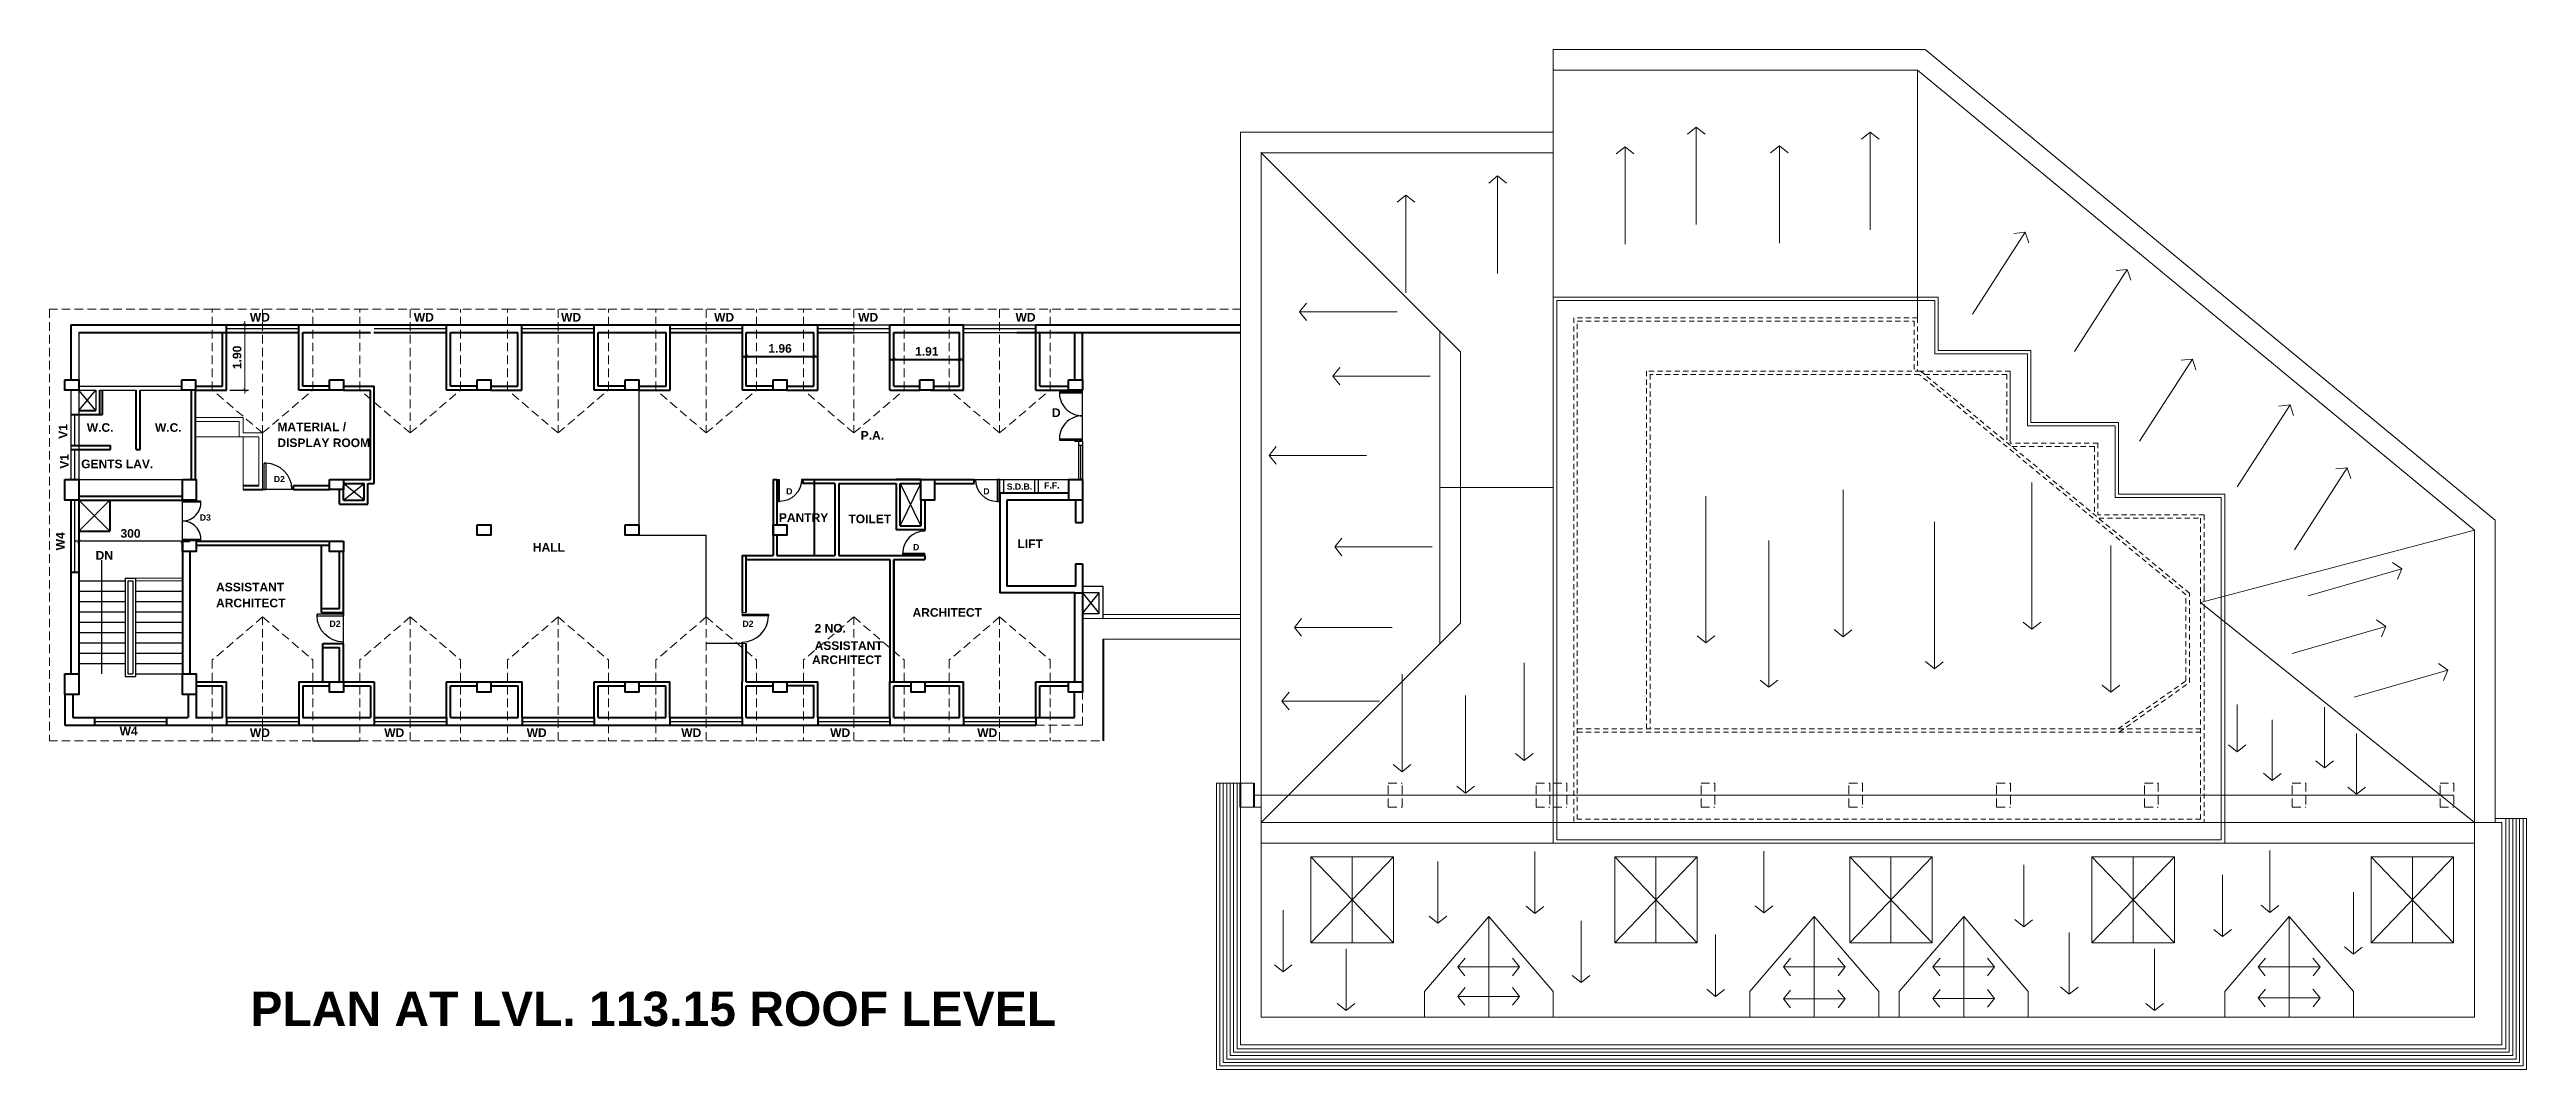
# Model space of a CAD drawing. Header units: inches. Extents: x 1352 to 5457, y 84 to 1168.
# Drawn here: x 2494.7 to 2566.7, y 84.4 to 114.1 of the extents above; entities that cross this region are included whole.
import ezdxf

# ---------------------------------------------------------------- set-up
doc = ezdxf.new("R2010")
doc.units = ezdxf.units.IN
doc.header["$MEASUREMENT"] = 0
doc.header["$PDMODE"] = 35
doc.header["$PDSIZE"] = -0.5
doc.linetypes.add('DASHED2', pattern=[0.375, 0.25, -0.125])
for name, color, linetype, lineweight in [('col', 250, 'Continuous', 40), ('hatch', 250, 'DASHED2', 9), ('roof', 250, 'Continuous', 20), ('text', 250, 'Continuous', 30), ('wall', 7, 'Continuous', 40), ('win', 250, 'Continuous', 30)]:
    doc.layers.add(name, color=color, linetype=linetype, lineweight=lineweight)
doc.styles.get("Standard").update_dxf_attribs({"font": 'arialbd.ttf', "height": 1.5})
doc.dimstyles.get("Standard").update_dxf_attribs({"dimtxt": 0.25, "dimasz": 0.1, "dimexe": 0.1, "dimexo": 0.1, "dimgap": 0.1, "dimtad": 1, "dimzin": 0, "dimdsep": 46, "dimtxsty": 'Standard', "dimblk": 'ARCHTICK', "dimcen": 0.1, "dimdle": 0.1, "dimclrd": 256, "dimadec": 0, "dimazin": 0, "dimtfac": 1, "dimtofl": 0, "dimtmove": 2, "dimatfit": 3, "dimfxl": 1, "dimtolj": 1, "dimtzin": 0, "dimlwd": -1, "dimarcsym": 0})

msp = doc.modelspace()

# ---------------------------------------------------------------- texts
at = {"layer": 'text'}
for s, height, p in [('WD  ', 0.25, (2500.503, 106.172)), ('WD  ', 0.25, (2505.273, 106.172)), ('WD  ', 0.25, (2509.556, 106.172)), ('WD  ', 0.25, (2514.009, 106.172)), ('WD  ', 0.25, (2518.199, 106.172)), ('WD  ', 0.25, (2522.778, 106.172)), ('W.C. ', 0.25, (2495.758, 102.966)), ('W.C. ', 0.25, (2497.741, 102.966)), ('MATERIAL /', 0.25, (2501.302, 102.985)), ('D', 0.25, (2523.837, 103.397)), ('DISPLAY ROOM   ', 0.25, (2501.302, 102.523)), ('P.A. ', 0.25, (2518.273, 102.739)), ('GENTS LAV. ', 0.25, (2495.595, 101.908)), ('PANTRY ', 0.25, (2515.894, 100.348)), ('TOILET ', 0.25, (2517.916, 100.31)), ('DN', 0.25, (2496.015, 99.249)), ('HALL ', 0.25, (2508.736, 99.484)), ('LIFT ', 0.25, (2522.833, 99.586)), ('ASSISTANT ', 0.25, (2499.519, 98.326)), ('ARCHITECT', 0.25, (2499.519, 97.864)), ('2 NO.', 0.25, (2516.933, 97.13)), (' ARCHITECT', 0.25, (2519.685, 97.589)), ('ASSISTANT ', 0.25, (2516.933, 96.625)), (' ARCHITECT', 0.25, (2516.761, 96.213)), ('W4 ', 0.25, (2496.712, 94.138)), ('WD  ', 0.25, (2500.503, 94.092)), ('WD  ', 0.25, (2504.412, 94.092)), ('WD  ', 0.25, (2508.555, 94.092)), ('WD  ', 0.25, (2513.053, 94.092)), ('WD  ', 0.25, (2517.385, 94.092)), ('WD  ', 0.25, (2521.664, 94.092)), ('PLAN AT LVL. 113.15 ROOF LEVEL ', 1, (2500.517, 85.688))]:
    msp.add_text(s, height=height, dxfattribs=at).set_placement(p)
for s, rotation, p in [('V1 ', 90, (2495.193, 102.764)), ('V1 ', 90, (2495.231, 101.894)), ('W4 ', 90.00319, (2495.114, 99.52))]:
    msp.add_text(s, height=0.25, rotation=rotation, dxfattribs=at).set_placement(p)
at = {"layer": 'win'}
for s, p in [('D2 ', (2501.199, 101.503)), ('D', (2516.107, 101.146)), ('D', (2521.841, 101.146)), ('S.D.B.   ', (2522.522, 101.285)), ('F.F. ', (2523.612, 101.318)), ('D3', (2499.046, 100.385)), ('D', (2519.796, 99.523)), ('D2 ', (2502.82, 97.294)), ('D2 ', (2514.833, 97.294))]:
    msp.add_text(s, height=0.18, dxfattribs=at).set_placement(p)

# ---------------------------------------------------------------- blocks, each defined once
blk = doc.blocks.new('_ArchTick')
at = {"color": 0, "linetype": 'ByBlock', "const_width": 0.15}
blk.add_lwpolyline([(-0.5, -0.5), (0.5, 0.5)], dxfattribs=at)
blk = doc.blocks.new('*D577')
at = {"layer": 'Defpoints', "color": 0, "transparency": 16777216}
for p in [(2495.523, 99.782), (2495.523, 99.369), (2498.537, 99.369)]:
    blk.add_point(p, dxfattribs=at)
at = {"layer": 'win', "transparency": 16777216}
blk.add_line((2498.637, 99.782), (2495.423, 99.782), dxfattribs=at)
at = {"layer": 'win', "color": 0, "lineweight": -2, "transparency": 16777216}
for p, q in [((2495.523, 99.469), (2495.523, 99.882)), ((2498.537, 99.469), (2498.537, 99.882))]:
    blk.add_line(p, q, dxfattribs=at)
at = {"layer": 'win', "transparency": 16777216, "xscale": 0.1, "yscale": 0.1, "zscale": 0.1, "rotation": 180}
blk.add_blockref('_ArchTick', (2495.523, 99.782), dxfattribs=at)
at = {"layer": 'win', "transparency": 16777216, "xscale": 0.1, "yscale": 0.1, "zscale": 0.1}
blk.add_blockref('_ArchTick', (2498.537, 99.782), dxfattribs=at)
at = {"layer": 'win', "color": 0, "transparency": 16777216, "insert": (2497.03, 100.01), "char_height": 0.25, "attachment_point": 5}
blk.add_mtext('\\A1;300', dxfattribs=at)
blk = doc.blocks.new('*D578')
at = {"layer": 'Defpoints', "color": 0, "linetype": 'Continuous', "transparency": 16777216}
for p in [(2519.238, 105.074), (2521.151, 105.074), (2521.151, 105.074)]:
    blk.add_point(p, dxfattribs=at)
at = {"layer": 'wall', "linetype": 'Continuous', "transparency": 16777216}
blk.add_line((2519.138, 105.074), (2521.251, 105.074), dxfattribs=at)
at = {"layer": 'wall', "linetype": 'Continuous', "transparency": 16777216, "xscale": 0.1, "yscale": 0.1, "zscale": 0.1, "rotation": 180}
blk.add_blockref('_ArchTick', (2519.238, 105.074), dxfattribs=at)
at = {"layer": 'wall', "linetype": 'Continuous', "transparency": 16777216, "xscale": 0.1, "yscale": 0.1, "zscale": 0.1}
blk.add_blockref('_ArchTick', (2521.151, 105.074), dxfattribs=at)
at = {"layer": 'wall', "color": 0, "linetype": 'Continuous', "transparency": 16777216, "insert": (2520.195, 105.302), "char_height": 0.25, "attachment_point": 5}
blk.add_mtext('\\A1;1.91', dxfattribs=at)
blk = doc.blocks.new('*D579')
at = {"layer": 'Defpoints', "color": 0, "linetype": 'Continuous', "transparency": 16777216}
for p in [(2514.945, 105.074), (2516.908, 105.161), (2516.908, 105.074)]:
    blk.add_point(p, dxfattribs=at)
at = {"layer": 'wall', "color": 0, "linetype": 'Continuous', "lineweight": -2, "transparency": 16777216}
for p, q in [((2514.945, 105.174), (2514.945, 105.261)), ((2516.908, 105.174), (2516.908, 105.261))]:
    blk.add_line(p, q, dxfattribs=at)
at = {"layer": 'wall', "linetype": 'Continuous', "transparency": 16777216}
blk.add_line((2514.845, 105.161), (2517.008, 105.161), dxfattribs=at)
at = {"layer": 'wall', "linetype": 'Continuous', "transparency": 16777216, "xscale": 0.1, "yscale": 0.1, "zscale": 0.1, "rotation": 180}
blk.add_blockref('_ArchTick', (2514.945, 105.161), dxfattribs=at)
at = {"layer": 'wall', "linetype": 'Continuous', "transparency": 16777216, "xscale": 0.1, "yscale": 0.1, "zscale": 0.1}
blk.add_blockref('_ArchTick', (2516.908, 105.161), dxfattribs=at)
at = {"layer": 'wall', "color": 0, "linetype": 'Continuous', "transparency": 16777216, "insert": (2515.927, 105.389), "char_height": 0.25, "attachment_point": 5}
blk.add_mtext('\\A1;1.96', dxfattribs=at)
blk = doc.blocks.new('*D580')
at = {"layer": 'Defpoints', "color": 0, "linetype": 'Continuous', "transparency": 16777216}
for p in [(2499.823, 106.082), (2499.823, 104.182), (2500.359, 104.182)]:
    blk.add_point(p, dxfattribs=at)
at = {"layer": 'roof', "color": 0, "linetype": 'Continuous', "lineweight": -2, "transparency": 16777216}
for p, q in [((2499.923, 106.082), (2500.459, 106.082)), ((2499.923, 104.182), (2500.459, 104.182))]:
    blk.add_line(p, q, dxfattribs=at)
at = {"layer": 'roof', "linetype": 'Continuous', "transparency": 16777216}
blk.add_line((2500.359, 106.182), (2500.359, 104.082), dxfattribs=at)
at = {"layer": 'roof', "linetype": 'Continuous', "transparency": 16777216, "xscale": 0.1, "yscale": 0.1, "zscale": 0.1}
for p, rotation in [((2500.359, 106.082), 90), ((2500.359, 104.182), 270)]:
    blk.add_blockref('_ArchTick', p, dxfattribs=dict(at, rotation=rotation))
at = {"layer": 'roof', "color": 0, "linetype": 'Continuous', "transparency": 16777216, "insert": (2500.131, 105.132), "char_height": 0.25, "attachment_point": 5, "rotation": 90}
blk.add_mtext('\\A1;1.90', dxfattribs=at)
blk = doc.blocks.new('R')
at = {"layer": 'win'}
for p, q in [((13.196, 5.483), (13.246, 5.483)), ((14.096, 4.633), (14.096, 5.483)), ((14.196, 5.483), (14.096, 5.483)), ((14.146, 5.483), (14.146, 4.633)), ((14.096, 4.633), (14.146, 4.633)), ((14.146, 4.633), (14.096, 4.633))]:
    blk.add_line(p, q, dxfattribs=at)
blk.add_arc((14.096, 5.483), 0.85, 180, 270, dxfattribs=at)

# ---------------------------------------------------------------- dimensions: what is measured, and where the dimension line sits
at = {"layer": 'roof', "linetype": 'Continuous'}
dim = msp.add_linear_dim(base=(2500.359, 104.182), p1=(2499.823, 106.082), p2=(2499.823, 104.182), angle=90, dimstyle='Standard', dxfattribs=at)
dim.commit()
dim.dimension.update_dxf_attribs({"geometry": '*D580', "text_midpoint": (2500.131, 105.132)})
at = {"layer": 'wall', "linetype": 'Continuous'}
dim = msp.add_linear_dim(base=(2516.908, 105.161), p1=(2514.945, 105.074), p2=(2516.908, 105.074), dimstyle='Standard', dxfattribs=at)
dim.commit()
dim.dimension.update_dxf_attribs({"geometry": '*D579', "text_midpoint": (2515.927, 105.389)})
dim = msp.add_aligned_dim(p1=(2519.238, 105.074), p2=(2521.151, 105.074), distance=0, dimstyle='Standard', dxfattribs=at)
dim.commit()
dim.dimension.update_dxf_attribs({"geometry": '*D578', "text_midpoint": (2520.195, 105.302)})
at = {"layer": 'win'}
dim = msp.add_linear_dim(base=(2495.523, 99.782), p1=(2498.537, 99.369), p2=(2495.523, 99.369), text='300', dimstyle='Standard', dxfattribs=at)
dim.commit()
dim.dimension.update_dxf_attribs({"geometry": '*D577', "text_midpoint": (2497.03, 100.01)})

# ---------------------------------------------------------------- linework, layer by layer
at = {"layer": 'col'}
for p, q in [((2524.323, 101.182), (2522.323, 101.182)), ((2522.323, 101.182), (2522.323, 98.282)), ((2524.723, 100.982), (2522.523, 100.982)), ((2522.523, 100.982), (2522.523, 98.482)), ((2524.323, 101.582), (2524.723, 101.582)), ((2524.323, 101.582), (2524.323, 100.982)), ((2524.523, 100.982), (2524.523, 100.332)), ((2524.723, 101.582), (2524.723, 100.332)), ((2524.523, 100.332), (2524.723, 100.332)), ((2502.823, 99.782), (2503.223, 99.782)), ((2524.523, 99.132), (2524.523, 98.482)), ((2524.523, 99.132), (2524.723, 99.132)), ((2524.723, 99.132), (2524.723, 98.282)), ((2524.493, 98.282), (2522.323, 98.282)), ((2524.523, 98.482), (2522.523, 98.482)), ((2524.493, 98.282), (2524.723, 98.282)), ((2502.823, 95.694), (2503.223, 95.694)), ((2529.322, 92.053), (2529.322, 92.753)), ((2529.722, 92.053), (2529.722, 92.753))]:
    msp.add_line(p, q, dxfattribs=at)
for points in [[(2495.123, 104.477), (2495.523, 104.477), (2495.523, 104.182), (2495.123, 104.182)], [(2498.523, 104.477), (2498.923, 104.477), (2498.923, 104.182), (2498.523, 104.182)], [(2502.823, 104.477), (2503.223, 104.477), (2503.223, 104.182), (2502.823, 104.182)], [(2507.11, 104.477), (2507.51, 104.477), (2507.51, 104.182), (2507.11, 104.182)], [(2511.423, 104.477), (2511.823, 104.477), (2511.823, 104.182), (2511.423, 104.182)], [(2515.723, 104.477), (2516.123, 104.477), (2516.123, 104.182), (2515.723, 104.182)], [(2519.995, 104.477), (2520.395, 104.477), (2520.395, 104.182), (2519.995, 104.182)], [(2524.323, 104.477), (2524.723, 104.477), (2524.723, 104.182), (2524.323, 104.182)], [(2495.123, 101.582), (2495.523, 101.582), (2495.523, 100.982), (2495.123, 100.982)], [(2498.537, 101.582), (2498.937, 101.582), (2498.937, 100.982), (2498.537, 100.982)], [(2502.823, 101.582), (2503.223, 101.582), (2503.223, 101.286), (2502.823, 101.286)], [(2520.023, 101.582), (2520.423, 101.582), (2520.423, 100.982), (2520.023, 100.982)], [(2507.11, 100.257), (2507.51, 100.257), (2507.51, 99.961), (2507.11, 99.961)], [(2511.423, 100.257), (2511.823, 100.257), (2511.823, 99.961), (2511.423, 99.961)], [(2515.723, 100.257), (2516.123, 100.257), (2516.123, 99.961), (2515.723, 99.961)], [(2495.123, 95.932), (2495.523, 95.932), (2495.523, 95.332), (2495.123, 95.332)], [(2498.537, 95.932), (2498.937, 95.932), (2498.937, 95.332), (2498.537, 95.332)], [(2507.11, 95.694), (2507.51, 95.694), (2507.51, 95.398), (2507.11, 95.398)], [(2511.423, 95.694), (2511.823, 95.694), (2511.823, 95.398), (2511.423, 95.398)], [(2515.723, 95.694), (2516.123, 95.694), (2516.123, 95.398), (2515.723, 95.398)], [(2519.738, 95.694), (2520.138, 95.694), (2520.138, 95.398), (2519.738, 95.398)], [(2524.323, 95.694), (2524.723, 95.694), (2524.723, 95.398), (2524.323, 95.398)]]:
    msp.add_lwpolyline(points, close=True, dxfattribs=at)
for points in [[(2498.937, 99.782), (2498.937, 99.482), (2498.537, 99.482), (2498.537, 99.782), (2498.753, 99.782)], [(2503.223, 99.782), (2503.223, 99.482), (2502.823, 99.482), (2502.823, 99.782), (2503.04, 99.782)], [(2503.223, 95.694), (2503.223, 95.394), (2502.823, 95.394), (2502.823, 95.694), (2503.04, 95.694)]]:
    msp.add_lwpolyline(points, dxfattribs=at)
at = {"layer": 'hatch', "linetype": 'ByBlock'}
for p, q in [((2549.239, 114.082), (2538.422, 114.082)), ((2538.422, 114.082), (2538.422, 91.003)), ((2565.822, 100.393), (2549.239, 114.082)), ((2549.023, 113.482), (2538.422, 113.482)), ((2565.222, 100.111), (2549.023, 113.482)), ((2549.023, 113.482), (2549.023, 106.282)), ((2542.582, 111.828), (2542.326, 111.623)), ((2542.582, 108.991), (2542.582, 111.828)), ((2542.582, 111.828), (2542.838, 111.623)), ((2538.422, 111.682), (2529.322, 111.682)), ((2529.322, 111.682), (2529.322, 85.141)), ((2529.917, 111.092), (2535.722, 105.288)), ((2538.422, 111.082), (2529.922, 111.082)), ((2529.922, 111.082), (2529.922, 85.941)), ((2540.512, 111.257), (2540.256, 111.051)), ((2540.512, 108.42), (2540.512, 111.257)), ((2540.512, 111.257), (2540.769, 111.051)), ((2545.001, 111.285), (2544.745, 111.079)), ((2545.001, 108.448), (2545.001, 111.285)), ((2545.001, 111.285), (2545.258, 111.079)), ((2547.646, 111.678), (2547.39, 111.473)), ((2547.646, 108.841), (2547.646, 111.678)), ((2547.646, 111.678), (2547.903, 111.473)), ((2536.804, 110.407), (2536.548, 110.201)), ((2536.804, 107.57), (2536.804, 110.407)), ((2536.804, 110.407), (2537.06, 110.201)), ((2534.137, 109.846), (2533.881, 109.641)), ((2534.137, 107.009), (2534.137, 109.846)), ((2534.137, 109.846), (2534.393, 109.641)), ((2550.617, 106.383), (2552.152, 108.77)), ((2552.152, 108.77), (2551.825, 108.735)), ((2552.152, 108.77), (2552.256, 108.459)), ((2553.589, 105.301), (2555.124, 107.687)), ((2555.124, 107.687), (2554.797, 107.653)), ((2555.124, 107.687), (2555.228, 107.376)), ((2531.042, 106.455), (2531.248, 106.711)), ((2549.623, 106.882), (2538.422, 106.882)), ((2549.623, 106.882), (2549.623, 105.334)), ((2533.88, 106.455), (2531.042, 106.455)), ((2531.042, 106.455), (2531.248, 106.199)), ((2535.122, 96.803), (2535.122, 105.888)), ((2535.722, 97.403), (2535.722, 105.288)), ((2552.318, 105.334), (2549.623, 105.334)), ((2552.318, 105.334), (2552.318, 103.239)), ((2532.007, 104.585), (2532.213, 104.841)), ((2534.845, 104.585), (2532.007, 104.585)), ((2532.007, 104.585), (2532.213, 104.329)), ((2551.718, 104.734), (2551.718, 102.639)), ((2555.483, 102.694), (2557.017, 105.08)), ((2557.017, 105.08), (2556.691, 105.046)), ((2557.017, 105.08), (2557.122, 104.769)), ((2554.868, 103.239), (2552.318, 103.239)), ((2554.868, 103.239), (2554.868, 101.152)), ((2558.324, 101.363), (2559.858, 103.75)), ((2559.858, 103.75), (2559.531, 103.715)), ((2559.858, 103.75), (2559.962, 103.438)), ((2530.155, 102.28), (2530.361, 102.536)), ((2532.993, 102.28), (2530.155, 102.28)), ((2530.155, 102.28), (2530.361, 102.024)), ((2559.984, 99.534), (2561.519, 101.921)), ((2561.519, 101.921), (2561.192, 101.886)), ((2561.519, 101.921), (2561.623, 101.61)), ((2535.122, 101.346), (2538.422, 101.346)), ((2542.865, 96.829), (2542.865, 101.097)), ((2546.853, 97.009), (2546.853, 101.277)), ((2552.349, 97.224), (2552.349, 101.492)), ((2557.958, 101.152), (2554.868, 101.152)), ((2557.958, 101.152), (2557.958, 99.051)), ((2549.511, 96.076), (2549.511, 100.344)), ((2565.822, 91.603), (2565.822, 100.393)), ((2532.066, 99.618), (2532.272, 99.875)), ((2534.903, 99.618), (2532.066, 99.618)), ((2532.066, 99.618), (2532.272, 99.362)), ((2544.697, 95.537), (2544.697, 99.805)), ((2554.648, 95.394), (2554.648, 99.662)), ((2565.222, 100.111), (2557.258, 98.005)), ((2565.222, 85.941), (2565.222, 100.111)), ((2557.958, 99.051), (2557.958, 91.003)), ((2557.958, 99.051), (2557.958, 99.051)), ((2560.384, 98.199), (2563.112, 98.981)), ((2563.112, 98.981), (2562.844, 99.171)), ((2563.112, 98.981), (2562.985, 98.678)), ((2557.358, 98.451), (2557.358, 98.451)), ((2529.322, 97.541), (2524.723, 97.541)), ((2529.322, 97.656), (2525.323, 97.656)), ((2529.917, 91.599), (2535.722, 97.403)), ((2530.896, 97.281), (2531.102, 97.537)), ((2552.349, 97.224), (2552.095, 97.432)), ((2552.349, 97.224), (2552.607, 97.428)), ((2565.222, 91.603), (2557.258, 98.005)), ((2559.919, 96.525), (2562.646, 97.308)), ((2562.646, 97.308), (2562.378, 97.497)), ((2562.646, 97.308), (2562.519, 97.005)), ((2529.322, 96.941), (2525.323, 96.941)), ((2533.734, 97.281), (2530.896, 97.281)), ((2530.896, 97.281), (2531.102, 97.025)), ((2542.865, 96.829), (2542.61, 97.037)), ((2542.865, 96.829), (2543.122, 97.033)), ((2546.853, 97.009), (2546.598, 97.216)), ((2546.853, 97.009), (2547.11, 97.213)), ((2534.022, 95.92), (2534.022, 93.082)), ((2537.579, 96.248), (2537.579, 93.41)), ((2549.511, 96.076), (2549.257, 96.283)), ((2549.511, 96.076), (2549.769, 96.28)), ((2561.72, 95.254), (2564.448, 96.036)), ((2564.448, 96.036), (2564.179, 96.225)), ((2564.448, 96.036), (2564.32, 95.733)), ((2530.529, 95.135), (2530.735, 95.391)), ((2533.367, 95.135), (2530.529, 95.135)), ((2530.529, 95.135), (2530.735, 94.879)), ((2535.871, 95.296), (2535.871, 92.459)), ((2544.697, 95.537), (2544.443, 95.745)), ((2544.697, 95.537), (2544.955, 95.741)), ((2554.648, 95.394), (2554.394, 95.601)), ((2554.648, 95.394), (2554.906, 95.598)), ((2558.318, 93.661), (2558.318, 95.038)), ((2559.339, 92.829), (2559.339, 94.594)), ((2560.861, 93.191), (2560.861, 94.956)), ((2558.318, 93.661), (2558.064, 93.868)), ((2558.318, 93.661), (2558.576, 93.865)), ((2561.794, 92.431), (2561.794, 94.196)), ((2534.022, 93.082), (2533.766, 93.288)), ((2534.022, 93.082), (2534.278, 93.288)), ((2537.579, 93.41), (2537.322, 93.616)), ((2537.579, 93.41), (2537.835, 93.616)), ((2559.339, 92.829), (2559.085, 93.036)), ((2559.339, 92.829), (2559.597, 93.033)), ((2560.861, 93.191), (2560.606, 93.398)), ((2560.861, 93.191), (2561.118, 93.395)), ((2528.622, 92.753), (2529.722, 92.753)), ((2528.622, 92.753), (2528.622, 84.426)), ((2528.722, 92.753), (2528.722, 84.526)), ((2528.822, 92.753), (2528.822, 84.626)), ((2528.922, 92.753), (2528.922, 84.726)), ((2529.022, 92.753), (2529.022, 84.826)), ((2529.122, 92.753), (2529.122, 84.926)), ((2529.222, 92.753), (2529.222, 85.026)), ((2529.722, 92.403), (2564.622, 92.403)), ((2535.871, 92.459), (2535.615, 92.665)), ((2535.871, 92.459), (2536.127, 92.665)), ((2561.794, 92.431), (2561.539, 92.638)), ((2561.794, 92.431), (2562.051, 92.635)), ((2529.322, 92.053), (2529.922, 92.053)), ((2529.922, 91.603), (2539.022, 91.603)), ((2539.022, 91.603), (2557.358, 91.603)), ((2566.022, 91.603), (2557.358, 91.603)), ((2566.137, 91.718), (2565.822, 91.718)), ((2566.022, 91.603), (2566.022, 85.141)), ((2566.137, 91.718), (2566.137, 85.026)), ((2566.137, 91.718), (2566.737, 91.718)), ((2566.237, 91.718), (2566.237, 84.926)), ((2566.337, 91.718), (2566.337, 84.826)), ((2566.437, 91.718), (2566.437, 84.726)), ((2566.537, 91.718), (2566.537, 84.626)), ((2566.637, 91.718), (2566.637, 84.526)), ((2566.737, 91.718), (2566.737, 84.426)), ((2529.922, 91.003), (2557.958, 91.003)), ((2557.958, 91.003), (2565.222, 91.003)), ((2531.372, 90.603), (2533.772, 90.603)), ((2531.372, 88.103), (2531.372, 90.603)), ((2531.372, 88.103), (2533.772, 90.603)), ((2533.772, 88.103), (2531.372, 90.603)), ((2532.572, 88.103), (2532.572, 90.603)), ((2533.772, 88.103), (2533.772, 90.603)), ((2535.068, 88.678), (2535.068, 90.474)), ((2537.889, 88.964), (2537.889, 90.759)), ((2540.21, 90.603), (2542.61, 90.603)), ((2540.21, 88.103), (2540.21, 90.603)), ((2540.21, 88.103), (2542.61, 90.603)), ((2542.61, 88.103), (2540.21, 90.603)), ((2541.41, 88.103), (2541.41, 90.603)), ((2542.61, 88.103), (2542.61, 90.603)), ((2544.553, 88.979), (2544.553, 90.774)), ((2547.048, 90.603), (2549.448, 90.603)), ((2547.048, 88.103), (2547.048, 90.603)), ((2547.048, 88.103), (2549.448, 90.603)), ((2549.448, 88.103), (2547.048, 90.603)), ((2548.248, 88.103), (2548.248, 90.603)), ((2549.448, 88.103), (2549.448, 90.603)), ((2552.109, 88.576), (2552.109, 90.372)), ((2554.095, 90.603), (2556.495, 90.603)), ((2554.095, 88.103), (2554.095, 90.603)), ((2554.095, 88.103), (2556.495, 90.603)), ((2556.495, 88.103), (2554.095, 90.603)), ((2555.295, 88.103), (2555.295, 90.603)), ((2556.495, 88.103), (2556.495, 90.603)), ((2557.895, 88.292), (2557.895, 90.087)), ((2559.273, 88.993), (2559.273, 90.788)), ((2564.617, 90.603), (2562.217, 90.603)), ((2562.217, 88.103), (2562.217, 90.603)), ((2564.617, 88.103), (2562.217, 90.603)), ((2562.217, 88.103), (2564.617, 90.603)), ((2563.417, 88.103), (2563.417, 90.603)), ((2564.617, 88.103), (2564.617, 90.603)), ((2561.701, 87.781), (2561.701, 89.577)), ((2530.563, 87.259), (2530.563, 89.055)), ((2534.672, 86.691), (2536.547, 88.872)), ((2535.068, 88.678), (2534.814, 88.885)), ((2535.068, 88.678), (2535.326, 88.882)), ((2536.547, 88.872), (2536.547, 85.941)), ((2538.422, 86.691), (2536.547, 88.872)), ((2537.889, 88.964), (2537.634, 89.171)), ((2537.889, 88.964), (2538.146, 89.168)), ((2539.23, 86.951), (2539.23, 88.747)), ((2544.14, 86.691), (2546.015, 88.872)), ((2544.553, 88.979), (2544.299, 89.186)), ((2544.553, 88.979), (2544.811, 89.182)), ((2546.015, 88.872), (2546.015, 85.941)), ((2547.89, 86.691), (2546.015, 88.872)), ((2548.49, 86.691), (2550.365, 88.872)), ((2550.365, 88.872), (2550.365, 85.941)), ((2552.24, 86.691), (2550.365, 88.872)), ((2552.109, 88.576), (2551.854, 88.783)), ((2552.109, 88.576), (2552.366, 88.78)), ((2557.958, 86.691), (2559.833, 88.872)), ((2559.273, 88.993), (2559.018, 89.2)), ((2559.273, 88.993), (2559.53, 89.197)), ((2559.833, 88.872), (2559.833, 85.941)), ((2561.708, 86.691), (2559.833, 88.872)), ((2531.372, 88.103), (2533.772, 88.103)), ((2532.393, 86.137), (2532.393, 87.933)), ((2540.21, 88.103), (2542.61, 88.103)), ((2543.146, 86.55), (2543.146, 88.345)), ((2547.048, 88.103), (2549.448, 88.103)), ((2553.435, 86.615), (2553.435, 88.411)), ((2554.095, 88.103), (2556.495, 88.103)), ((2555.917, 86.135), (2555.917, 87.93)), ((2557.895, 88.292), (2557.64, 88.499)), ((2557.895, 88.292), (2558.152, 88.496)), ((2561.701, 87.781), (2561.447, 87.989)), ((2561.701, 87.781), (2561.959, 87.985)), ((2564.617, 88.103), (2562.217, 88.103)), ((2530.563, 87.259), (2530.308, 87.467)), ((2530.563, 87.259), (2530.82, 87.463)), ((2535.649, 87.406), (2535.856, 87.661)), ((2535.649, 87.406), (2535.853, 87.149)), ((2535.649, 87.406), (2537.445, 87.406)), ((2537.445, 87.406), (2537.237, 87.661)), ((2537.445, 87.406), (2537.241, 87.149)), ((2545.117, 87.406), (2545.325, 87.661)), ((2545.117, 87.406), (2545.321, 87.149)), ((2545.117, 87.406), (2546.913, 87.406)), ((2546.913, 87.406), (2546.705, 87.661)), ((2546.913, 87.406), (2546.709, 87.149)), ((2549.467, 87.406), (2549.675, 87.661)), ((2549.467, 87.406), (2549.671, 87.149)), ((2549.467, 87.406), (2551.263, 87.406)), ((2551.263, 87.406), (2551.055, 87.661)), ((2551.263, 87.406), (2551.059, 87.149)), ((2558.935, 87.406), (2559.143, 87.661)), ((2558.935, 87.406), (2559.139, 87.149)), ((2558.935, 87.406), (2560.731, 87.406)), ((2560.731, 87.406), (2560.523, 87.661)), ((2560.731, 87.406), (2560.527, 87.149)), ((2535.649, 86.551), (2535.856, 86.806)), ((2535.649, 86.551), (2535.853, 86.294)), ((2535.649, 86.551), (2537.445, 86.551)), ((2537.445, 86.551), (2537.237, 86.806)), ((2537.445, 86.551), (2537.241, 86.294)), ((2539.23, 86.951), (2538.976, 87.159)), ((2539.23, 86.951), (2539.488, 87.155)), ((2543.146, 86.55), (2542.892, 86.757)), ((2543.146, 86.55), (2543.404, 86.754)), ((2545.117, 86.477), (2545.325, 86.732)), ((2545.117, 86.477), (2545.321, 86.219)), ((2545.117, 86.477), (2546.913, 86.477)), ((2546.913, 86.477), (2546.705, 86.732)), ((2546.913, 86.477), (2546.709, 86.219)), ((2549.467, 86.491), (2549.675, 86.746)), ((2549.467, 86.491), (2549.671, 86.234)), ((2549.467, 86.491), (2551.263, 86.491)), ((2551.263, 86.491), (2551.055, 86.746)), ((2551.263, 86.491), (2551.059, 86.234)), ((2553.435, 86.615), (2553.18, 86.823)), ((2553.435, 86.615), (2553.692, 86.819)), ((2558.935, 86.506), (2559.143, 86.76)), ((2558.935, 86.506), (2559.139, 86.248)), ((2558.935, 86.506), (2560.731, 86.506)), ((2560.731, 86.506), (2560.523, 86.76)), ((2560.731, 86.506), (2560.527, 86.248)), ((2529.922, 85.941), (2565.222, 85.941)), ((2532.393, 86.137), (2532.138, 86.345)), ((2532.393, 86.137), (2532.65, 86.341)), ((2555.917, 86.135), (2555.663, 86.342)), ((2555.917, 86.135), (2556.175, 86.339)), ((2529.322, 85.141), (2566.022, 85.141)), ((2528.622, 84.426), (2566.737, 84.426)), ((2528.722, 84.526), (2566.637, 84.526)), ((2528.822, 84.626), (2566.537, 84.626)), ((2528.922, 84.726), (2566.437, 84.726)), ((2529.022, 84.826), (2566.337, 84.826)), ((2529.122, 84.926), (2566.237, 84.926)), ((2529.222, 85.026), (2566.137, 85.026))]:
    msp.add_line(p, q, dxfattribs=at)
at = {"layer": 'hatch', "linetype": 'DASHED2', "ltscale": 0.6}
for p, q in [((2549.023, 106.282), (2539.022, 106.282)), ((2539.022, 106.282), (2539.022, 91.603)), ((2549.023, 106.282), (2549.023, 104.734)), ((2549.106, 104.734), (2541.139, 104.734)), ((2541.139, 104.734), (2541.139, 94.234)), ((2549.07, 104.634), (2541.239, 104.634)), ((2541.239, 104.634), (2541.239, 94.334)), ((2551.718, 104.734), (2549.023, 104.734)), ((2556.831, 98.228), (2549.07, 104.634)), ((2556.931, 98.275), (2549.106, 104.734)), ((2554.268, 102.639), (2551.718, 102.639)), ((2554.268, 102.639), (2554.268, 100.552)), ((2557.358, 100.552), (2554.268, 100.552)), ((2557.358, 100.552), (2557.358, 98.451)), ((2556.831, 95.727), (2556.831, 98.228)), ((2556.931, 95.675), (2556.931, 98.275)), ((2557.358, 98.451), (2557.358, 91.603)), ((2554.857, 94.334), (2556.831, 95.727)), ((2554.888, 94.234), (2556.931, 95.675)), ((2539.122, 94.334), (2557.258, 94.334)), ((2539.122, 94.234), (2557.258, 94.234))]:
    msp.add_line(p, q, dxfattribs=at)
at = {"layer": 'hatch', "linetype": 'ByBlock'}
msp.add_lwpolyline([(2538.522, 91.103), (2557.858, 91.103), (2557.858, 98.951), (2557.858, 98.951), (2557.858, 101.052), (2554.768, 101.052), (2554.768, 103.139), (2552.218, 103.139), (2552.218, 105.234), (2549.523, 105.234), (2549.523, 106.782), (2538.522, 106.782)], close=True, dxfattribs=at)
at = {"layer": 'hatch', "linetype": 'DASHED2', "ltscale": 0.6}
for points in [[(2554.293, 100.452), (2557.258, 100.452), (2557.258, 98.351), (2557.258, 98.351), (2557.258, 91.703), (2539.122, 91.703), (2539.122, 106.182), (2548.923, 106.182), (2548.923, 104.734)], [(2548.923, 104.634), (2549.07, 104.634)], [(2549.227, 104.634), (2551.618, 104.634), (2551.618, 102.66)], [(2551.766, 102.539), (2554.168, 102.539), (2554.168, 100.556)]]:
    msp.add_lwpolyline(points, dxfattribs=at)
at = {"layer": 'hatch', "linetype": 'ByBlock'}
for points in [[(2534.672, 86.691), (2534.672, 85.941)], [(2538.422, 86.691), (2538.422, 85.941)], [(2544.14, 86.691), (2544.14, 85.941)], [(2547.89, 86.691), (2547.89, 85.941)], [(2548.49, 86.691), (2548.49, 85.941)], [(2552.24, 86.691), (2552.24, 85.941)], [(2557.958, 86.691), (2557.958, 85.941)], [(2561.708, 86.691), (2561.708, 85.941)]]:
    msp.add_lwpolyline(points, dxfattribs=at)
at = {"layer": 'roof', "linetype": 'DASHED2'}
for p, q in [((2494.673, 106.532), (2494.673, 93.982)), ((2499.402, 106.532), (2494.673, 106.532)), ((2499.402, 106.532), (2503.702, 106.532)), ((2499.408, 104.182), (2499.408, 106.532)), ((2500.873, 106.532), (2500.873, 102.932)), ((2502.338, 104.182), (2502.338, 106.532)), ((2503.696, 106.532), (2507.996, 106.532)), ((2503.702, 104.182), (2503.702, 106.532)), ((2505.167, 106.532), (2505.167, 102.932)), ((2506.632, 104.182), (2506.632, 106.532)), ((2507.996, 106.532), (2510.932, 106.532)), ((2508.002, 104.182), (2508.002, 106.532)), ((2509.467, 106.532), (2509.467, 102.932)), ((2510.932, 104.182), (2510.932, 106.532)), ((2510.932, 106.532), (2512.309, 106.532)), ((2512.309, 106.532), (2516.602, 106.532)), ((2512.315, 104.182), (2512.315, 106.532)), ((2513.78, 106.532), (2513.78, 102.932)), ((2515.245, 104.182), (2515.245, 106.532)), ((2516.602, 106.532), (2519.538, 106.532)), ((2516.608, 104.182), (2516.608, 106.532)), ((2518.073, 106.532), (2518.073, 102.932)), ((2519.538, 104.182), (2519.538, 106.532)), ((2519.538, 106.532), (2520.845, 106.532)), ((2520.845, 106.532), (2529.322, 106.532)), ((2520.851, 104.182), (2520.851, 106.532)), ((2522.316, 106.532), (2522.316, 102.932)), ((2523.781, 104.182), (2523.781, 106.532)), ((2500.873, 102.932), (2499.408, 104.182)), ((2500.873, 102.932), (2502.338, 104.182)), ((2505.167, 102.932), (2503.702, 104.182)), ((2505.167, 102.932), (2506.632, 104.182)), ((2509.467, 102.932), (2508.002, 104.182)), ((2509.467, 102.932), (2510.932, 104.182)), ((2513.78, 102.932), (2512.315, 104.182)), ((2513.78, 102.932), (2515.245, 104.182)), ((2518.073, 102.932), (2516.608, 104.182)), ((2518.073, 102.932), (2519.538, 104.182)), ((2522.316, 102.932), (2520.851, 104.182)), ((2522.316, 102.932), (2523.781, 104.182)), ((2500.873, 97.582), (2499.408, 96.332)), ((2500.873, 93.982), (2500.873, 97.582)), ((2500.873, 97.582), (2502.338, 96.332)), ((2505.167, 97.582), (2503.702, 96.332)), ((2505.167, 93.982), (2505.167, 97.582)), ((2505.167, 97.582), (2506.632, 96.332)), ((2509.467, 97.582), (2508.002, 96.332)), ((2509.467, 93.982), (2509.467, 97.582)), ((2509.467, 97.582), (2510.932, 96.332)), ((2513.78, 97.582), (2512.315, 96.332)), ((2513.78, 93.982), (2513.78, 97.582)), ((2513.78, 97.582), (2515.245, 96.332)), ((2518.073, 97.582), (2516.608, 96.332)), ((2518.073, 93.982), (2518.073, 97.582)), ((2518.073, 97.582), (2519.538, 96.332)), ((2522.316, 97.582), (2520.851, 96.332)), ((2522.316, 93.982), (2522.316, 97.582)), ((2522.316, 97.582), (2523.781, 96.332)), ((2499.408, 96.332), (2499.408, 93.982)), ((2502.338, 96.332), (2502.338, 93.982)), ((2503.702, 96.332), (2503.702, 93.982)), ((2506.632, 96.332), (2506.632, 93.982)), ((2508.002, 96.332), (2508.002, 93.982)), ((2510.932, 96.332), (2510.932, 93.982)), ((2512.315, 96.332), (2512.315, 93.982)), ((2515.245, 96.332), (2515.245, 93.982)), ((2516.608, 96.332), (2516.608, 93.982)), ((2519.538, 96.332), (2519.538, 93.982)), ((2520.851, 96.332), (2520.851, 93.982)), ((2523.781, 96.332), (2523.781, 93.982)), ((2524.723, 94.432), (2524.723, 95.494)), ((2523.366, 94.432), (2524.723, 94.432)), ((2499.402, 93.982), (2494.673, 93.982)), ((2499.402, 93.982), (2502.338, 93.982)), ((2503.696, 93.982), (2506.632, 93.982)), ((2506.632, 93.982), (2507.996, 93.982)), ((2507.996, 93.982), (2510.932, 93.982)), ((2510.932, 93.982), (2512.315, 93.982)), ((2512.309, 93.982), (2516.608, 93.982)), ((2516.602, 93.982), (2519.538, 93.982)), ((2519.538, 93.982), (2520.845, 93.982)), ((2520.845, 93.982), (2525.323, 93.982)), ((2529.722, 92.753), (2529.722, 92.053)), ((2533.622, 92.753), (2534.022, 92.753)), ((2533.622, 92.053), (2533.622, 92.753)), ((2534.022, 92.053), (2534.022, 92.753)), ((2537.922, 92.753), (2538.322, 92.753)), ((2537.922, 92.053), (2537.922, 92.753)), ((2538.322, 92.753), (2538.322, 92.053)), ((2538.422, 92.753), (2538.822, 92.753)), ((2538.422, 92.053), (2538.422, 92.753)), ((2538.822, 92.753), (2538.822, 92.053)), ((2542.722, 92.753), (2543.122, 92.753)), ((2542.722, 92.053), (2542.722, 92.753)), ((2543.122, 92.753), (2543.122, 92.053)), ((2547.022, 92.753), (2547.422, 92.753)), ((2547.022, 92.053), (2547.022, 92.753)), ((2547.422, 92.753), (2547.422, 92.053)), ((2551.322, 92.753), (2551.722, 92.753)), ((2551.322, 92.053), (2551.322, 92.753)), ((2551.722, 92.753), (2551.722, 92.053)), ((2555.622, 92.753), (2556.022, 92.753)), ((2555.622, 92.053), (2555.622, 92.753)), ((2556.022, 92.753), (2556.022, 92.053)), ((2559.922, 92.753), (2560.322, 92.753)), ((2559.922, 92.053), (2559.922, 92.753)), ((2560.322, 92.753), (2560.322, 92.053)), ((2564.222, 92.753), (2564.622, 92.753)), ((2564.222, 92.053), (2564.222, 92.753)), ((2564.622, 92.753), (2564.622, 92.053)), ((2529.322, 92.053), (2529.722, 92.053)), ((2533.622, 92.053), (2534.022, 92.053)), ((2537.922, 92.053), (2538.322, 92.053)), ((2538.422, 92.053), (2538.822, 92.053)), ((2542.722, 92.053), (2543.122, 92.053)), ((2547.022, 92.053), (2547.422, 92.053)), ((2551.322, 92.053), (2551.722, 92.053)), ((2555.622, 92.053), (2556.022, 92.053)), ((2559.922, 92.053), (2560.322, 92.053)), ((2564.222, 92.053), (2564.622, 92.053))]:
    msp.add_line(p, q, dxfattribs=at)
at = {"layer": 'roof', "linetype": 'Continuous'}
for p, q in [((2500.308, 103.382), (2498.923, 103.382)), ((2500.193, 103.267), (2498.923, 103.267)), ((2500.193, 102.817), (2500.193, 103.267)), ((2500.308, 102.932), (2500.308, 103.382)), ((2500.758, 102.817), (2498.923, 102.817)), ((2500.873, 102.932), (2500.308, 102.932)), ((2500.308, 102.817), (2500.308, 101.286)), ((2500.758, 102.817), (2500.758, 101.401)), ((2500.873, 102.932), (2500.873, 101.286)), ((2496.423, 100.082), (2495.523, 100.982)), ((2495.523, 100.082), (2496.423, 100.982)), ((2500.873, 101.286), (2500.308, 101.286)), ((2500.308, 101.286), (2500.873, 101.286)), ((2522.323, 101.182), (2522.323, 101.582)), ((2497.173, 98.712), (2498.537, 98.712)), ((2497.173, 98.632), (2498.537, 98.632)), ((2514.823, 97.709), (2514.938, 97.709)), ((2514.823, 96.809), (2514.938, 96.809))]:
    msp.add_line(p, q, dxfattribs=at)
at = {"layer": 'text', "linetype": 'Continuous'}
for p, q in [((2512.73, 106.082), (2514.83, 106.082)), ((2517.023, 106.082), (2519.123, 106.082)), ((2521.266, 106.082), (2523.366, 106.082)), ((2512.73, 105.852), (2514.83, 105.852)), ((2517.023, 105.852), (2519.123, 105.852)), ((2521.266, 105.852), (2523.366, 105.852)), ((2511.823, 104.182), (2511.823, 100.257)), ((2524.723, 102.682), (2524.493, 102.682)), ((2524.608, 102.682), (2524.608, 101.582)), ((2524.723, 102.567), (2524.608, 102.567)), ((2524.666, 102.567), (2524.666, 101.582)), ((2524.723, 102.682), (2524.723, 101.582)), ((2495.523, 101.582), (2498.537, 101.582)), ((2519.423, 101.467), (2520.023, 100.235)), ((2519.423, 100.235), (2520.023, 101.467)), ((2522.438, 101.182), (2522.438, 101.582)), ((2523.326, 101.582), (2523.326, 101.182)), ((2523.436, 101.582), (2523.436, 101.182)), ((2511.823, 99.961), (2513.78, 99.961)), ((2513.78, 97.582), (2513.78, 99.961)), ((2496.978, 98.632), (2497.093, 98.632)), ((2524.723, 98.482), (2525.323, 98.482)), ((2524.723, 97.682), (2525.208, 98.282)), ((2524.723, 98.282), (2525.208, 97.682)), ((2525.208, 98.282), (2524.723, 98.282)), ((2525.208, 97.682), (2525.208, 98.282)), ((2525.323, 97.541), (2525.323, 98.482)), ((2524.723, 97.682), (2525.208, 97.682)), ((2514.823, 96.809), (2513.78, 96.809))]:
    msp.add_line(p, q, dxfattribs=at)
at = {"layer": 'text'}
for p, q in [((2495.523, 104.297), (2496.138, 104.297)), ((2495.523, 104.182), (2496.023, 104.182)), ((2496.023, 103.582), (2495.523, 104.182)), ((2495.523, 103.582), (2496.023, 104.182)), ((2496.023, 104.297), (2498.523, 104.297)), ((2496.138, 104.182), (2497.193, 104.182)), ((2497.308, 104.182), (2498.523, 104.182)), ((2495.409, 102.567), (2495.409, 103.467)), ((2495.409, 101.582), (2495.409, 102.452)), ((2503.223, 100.982), (2503.823, 101.467)), ((2503.823, 100.982), (2503.223, 101.467))]:
    msp.add_line(p, q, dxfattribs=at)
at = {"layer": 'wall', "linetype": 'Continuous'}
for p, q in [((2495.293, 106.082), (2495.293, 104.477)), ((2495.293, 106.082), (2501.923, 106.082)), ((2499.823, 104.182), (2499.823, 106.082)), ((2501.923, 105.852), (2501.923, 106.082)), ((2501.923, 104.182), (2501.923, 106.082)), ((2506.223, 104.182), (2506.223, 106.082)), ((2508.417, 104.182), (2508.417, 106.082)), ((2510.517, 104.182), (2510.517, 106.082)), ((2512.73, 104.182), (2512.73, 106.082)), ((2514.83, 104.182), (2514.83, 106.082)), ((2517.023, 104.182), (2517.023, 106.082)), ((2519.123, 104.182), (2519.123, 106.082)), ((2519.123, 104.182), (2519.123, 106.082)), ((2521.266, 104.182), (2521.266, 106.082)), ((2523.366, 106.082), (2528.514, 106.082)), ((2495.523, 105.852), (2499.708, 105.852)), ((2499.708, 104.297), (2499.708, 105.852)), ((2499.708, 105.852), (2501.923, 105.852)), ((2499.87, 105.852), (2501.923, 105.852)), ((2502.038, 104.297), (2502.038, 105.852)), ((2506.338, 104.297), (2506.338, 105.852)), ((2508.302, 104.297), (2508.302, 105.852)), ((2510.632, 104.297), (2510.632, 105.852)), ((2512.615, 104.297), (2512.615, 105.852)), ((2514.945, 104.297), (2514.945, 105.852)), ((2514.945, 104.297), (2514.945, 105.852)), ((2516.908, 104.297), (2516.908, 105.852)), ((2517.023, 104.373), (2517.023, 105.928)), ((2519.238, 104.297), (2519.238, 105.852)), ((2521.151, 104.297), (2521.151, 105.852)), ((2522.817, 105.852), (2523.608, 105.852)), ((2523.366, 104.182), (2523.366, 105.852)), ((2523.481, 104.297), (2523.481, 105.852)), ((2523.481, 105.852), (2527.608, 105.852)), ((2496.138, 103.467), (2496.138, 104.182)), ((2498.923, 104.297), (2499.708, 104.297)), ((2498.923, 104.182), (2499.823, 104.182)), ((2502.823, 104.182), (2501.923, 104.182)), ((2502.823, 104.297), (2502.038, 104.297)), ((2503.223, 104.297), (2504.123, 104.297)), ((2503.223, 104.182), (2504.008, 104.182)), ((2504.008, 101.582), (2504.008, 104.182)), ((2504.123, 101.467), (2504.123, 104.297)), ((2507.11, 104.182), (2506.223, 104.182)), ((2507.11, 104.297), (2506.338, 104.297)), ((2507.51, 104.297), (2508.302, 104.297)), ((2507.51, 104.182), (2508.417, 104.182)), ((2511.423, 104.182), (2510.517, 104.182)), ((2511.423, 104.297), (2510.632, 104.297)), ((2511.823, 104.297), (2512.615, 104.297)), ((2511.823, 104.182), (2512.73, 104.182)), ((2515.723, 104.182), (2514.83, 104.182)), ((2515.723, 104.297), (2514.945, 104.297)), ((2515.723, 104.297), (2514.945, 104.297)), ((2516.123, 104.297), (2516.908, 104.297)), ((2516.123, 104.182), (2517.023, 104.182)), ((2519.123, 104.182), (2519.995, 104.182)), ((2519.238, 104.297), (2519.995, 104.297)), ((2520.308, 104.182), (2521.266, 104.182)), ((2520.395, 104.297), (2521.151, 104.297)), ((2523.366, 104.182), (2524.323, 104.182)), ((2523.481, 104.297), (2524.323, 104.297)), ((2501.923, 95.694), (2501.923, 94.432)), ((2502.038, 95.579), (2502.038, 94.662)), ((2516.123, 95.694), (2517.023, 95.694)), ((2516.123, 95.594), (2516.908, 95.594)), ((2516.908, 94.662), (2516.908, 95.594)), ((2517.023, 94.662), (2517.023, 95.694)), ((2519.123, 94.662), (2519.123, 95.694)), ((2519.123, 95.694), (2519.738, 95.694)), ((2519.238, 94.662), (2519.238, 95.579)), ((2519.238, 95.579), (2519.738, 95.579)), ((2520.138, 95.694), (2521.266, 95.694)), ((2520.138, 95.579), (2521.151, 95.579)), ((2521.151, 94.662), (2521.151, 95.579)), ((2521.266, 94.662), (2521.266, 95.694)), ((2499.823, 94.662), (2501.923, 94.662)), ((2499.823, 94.432), (2501.923, 94.432)), ((2504.123, 94.662), (2506.223, 94.662)), ((2504.123, 94.432), (2506.223, 94.432)), ((2508.423, 94.662), (2510.523, 94.662)), ((2508.423, 94.432), (2510.523, 94.432)), ((2512.723, 94.662), (2514.823, 94.662)), ((2512.723, 94.432), (2514.823, 94.432)), ((2517.023, 94.662), (2519.123, 94.662)), ((2517.023, 94.432), (2519.123, 94.432)), ((2521.266, 94.662), (2523.366, 94.662)), ((2521.266, 94.432), (2523.366, 94.432))]:
    msp.add_line(p, q, dxfattribs=at)
at = {"layer": 'wall'}
for p, q in [((2501.923, 106.082), (2504.11, 106.082)), ((2504.11, 106.082), (2506.21, 106.082)), ((2506.21, 106.082), (2508.417, 106.082)), ((2508.417, 105.852), (2508.417, 106.082)), ((2508.417, 106.082), (2510.517, 106.082)), ((2510.517, 106.082), (2518.087, 106.082)), ((2510.517, 105.852), (2510.517, 106.082)), ((2512.73, 105.852), (2512.73, 106.082)), ((2514.83, 105.852), (2514.83, 106.082)), ((2519.123, 106.082), (2521.266, 106.082)), ((2523.366, 105.852), (2523.366, 106.082)), ((2524.493, 106.082), (2529.322, 106.082)), ((2502.038, 105.852), (2504.008, 105.852)), ((2504.11, 105.852), (2506.21, 105.852)), ((2506.21, 105.852), (2506.223, 105.852)), ((2506.338, 105.852), (2508.302, 105.852)), ((2508.417, 105.852), (2510.517, 105.852)), ((2510.632, 105.852), (2512.615, 105.852)), ((2512.73, 105.852), (2514.83, 105.852)), ((2514.945, 105.852), (2516.908, 105.852)), ((2517.023, 105.852), (2518.087, 105.852)), ((2519.238, 105.852), (2521.151, 105.852)), ((2524.493, 105.852), (2524.493, 104.477)), ((2524.493, 105.852), (2524.493, 104.477)), ((2524.723, 104.477), (2524.723, 105.852)), ((2524.723, 105.852), (2529.322, 105.852)), ((2496.218, 103.467), (2496.218, 104.182)), ((2497.193, 102.452), (2497.193, 104.182)), ((2497.308, 102.452), (2497.308, 104.182)), ((2498.808, 101.582), (2498.808, 104.182)), ((2498.923, 101.582), (2498.923, 104.182)), ((2495.293, 103.467), (2496.218, 103.467)), ((2495.523, 103.582), (2496.023, 103.582)), ((2495.293, 102.567), (2496.443, 102.567)), ((2495.293, 102.452), (2496.443, 102.452)), ((2496.443, 102.452), (2496.443, 102.567)), ((2497.193, 102.452), (2497.308, 102.452)), ((2495.293, 100.982), (2495.293, 98.882)), ((2495.523, 101.097), (2498.523, 101.097)), ((2495.523, 100.982), (2498.523, 100.982)), ((2495.523, 100.982), (2495.523, 98.882)), ((2496.423, 100.982), (2496.423, 100.082)), ((2500.308, 101.401), (2500.758, 101.401)), ((2500.308, 101.286), (2500.873, 101.286)), ((2501.773, 101.401), (2502.823, 101.401)), ((2501.773, 101.286), (2501.773, 101.401)), ((2501.773, 101.286), (2502.823, 101.286)), ((2501.773, 101.286), (2502.823, 101.286)), ((2503.108, 100.867), (2503.108, 101.286)), ((2503.223, 101.582), (2503.938, 101.582)), ((2503.223, 101.467), (2503.823, 101.467)), ((2503.223, 100.982), (2503.223, 101.382)), ((2503.223, 100.982), (2503.823, 100.982)), ((2503.223, 100.982), (2503.823, 100.982)), ((2503.823, 100.982), (2503.823, 101.467)), ((2503.938, 101.582), (2504.008, 101.582)), ((2503.938, 100.867), (2503.938, 101.467)), ((2503.938, 101.467), (2504.123, 101.467)), ((2515.723, 101.582), (2515.723, 99.367)), ((2515.723, 101.582), (2515.838, 101.582)), ((2515.838, 101.582), (2515.838, 100.257)), ((2516.591, 101.582), (2517.523, 101.582)), ((2516.591, 101.582), (2516.591, 101.467)), ((2517.523, 101.467), (2516.591, 101.467)), ((2516.923, 101.582), (2516.923, 99.367)), ((2517.523, 101.582), (2517.638, 101.582)), ((2517.523, 101.467), (2517.523, 99.367)), ((2517.638, 101.582), (2518.538, 101.582)), ((2517.638, 101.467), (2517.638, 99.367)), ((2517.638, 101.467), (2519.308, 101.467)), ((2518.538, 101.582), (2520.023, 101.582)), ((2520.023, 101.582), (2519.308, 101.582)), ((2519.308, 101.467), (2519.308, 100.12)), ((2519.423, 101.467), (2520.023, 101.467)), ((2519.423, 100.235), (2519.423, 101.467)), ((2520.023, 100.982), (2520.023, 100.235)), ((2520.138, 100.982), (2520.138, 100.117)), ((2520.423, 101.582), (2521.573, 101.582)), ((2520.423, 101.467), (2521.573, 101.467)), ((2521.573, 101.467), (2521.573, 101.582)), ((2503.108, 100.867), (2503.938, 100.867)), ((2519.423, 100.235), (2520.023, 100.235)), ((2495.523, 100.082), (2496.423, 100.082)), ((2498.537, 99.782), (2498.753, 99.782)), ((2498.537, 99.782), (2498.537, 95.932)), ((2498.753, 99.482), (2498.753, 95.932)), ((2498.937, 99.782), (2502.79, 99.782)), ((2498.937, 99.667), (2502.79, 99.667)), ((2502.59, 97.709), (2502.59, 99.667)), ((2503.108, 97.824), (2503.108, 99.482)), ((2503.223, 97.664), (2503.223, 99.482)), ((2515.838, 99.961), (2515.838, 99.367)), ((2520.138, 100.12), (2519.308, 100.12)), ((2495.293, 98.882), (2495.293, 95.932)), ((2495.293, 98.882), (2495.523, 98.882)), ((2495.523, 98.882), (2495.523, 95.332)), ((2514.823, 99.367), (2515.723, 99.367)), ((2514.823, 99.367), (2514.823, 97.709)), ((2514.938, 97.709), (2514.938, 99.367)), ((2514.938, 99.252), (2519.123, 99.252)), ((2515.838, 99.367), (2517.523, 99.367)), ((2517.638, 99.367), (2520.138, 99.367)), ((2519.123, 99.252), (2519.123, 95.694)), ((2519.238, 99.252), (2520.138, 99.252)), ((2519.238, 95.694), (2519.238, 99.252)), ((2519.238, 99.252), (2519.238, 95.694)), ((2520.138, 99.367), (2520.138, 99.252)), ((2524.493, 98.282), (2524.493, 95.694)), ((2524.723, 98.282), (2524.723, 95.694)), ((2502.59, 97.824), (2503.108, 97.824)), ((2502.59, 97.709), (2503.223, 97.709)), ((2502.623, 95.694), (2502.623, 96.809)), ((2502.623, 96.809), (2503.223, 96.809)), ((2502.623, 96.694), (2503.108, 96.694)), ((2503.108, 95.694), (2503.108, 96.694)), ((2503.223, 95.694), (2503.223, 96.809)), ((2514.823, 96.854), (2514.823, 95.694)), ((2514.938, 95.694), (2514.938, 96.809)), ((2525.323, 96.941), (2525.323, 93.982)), ((2495.123, 95.332), (2495.123, 94.432)), ((2495.353, 95.332), (2495.353, 94.662)), ((2498.707, 95.332), (2498.707, 94.662)), ((2498.937, 95.579), (2499.708, 95.579)), ((2498.937, 95.332), (2498.937, 94.662)), ((2498.975, 95.694), (2499.823, 95.694)), ((2499.708, 94.662), (2499.708, 95.579)), ((2499.823, 94.662), (2499.823, 95.694)), ((2501.923, 95.694), (2502.823, 95.694)), ((2502.038, 95.579), (2502.823, 95.579)), ((2503.223, 95.694), (2504.123, 95.694)), ((2503.223, 95.579), (2504.008, 95.579)), ((2504.008, 95.579), (2504.008, 94.662)), ((2504.123, 95.694), (2504.123, 94.432)), ((2506.223, 94.662), (2506.223, 95.694)), ((2506.223, 95.694), (2507.123, 95.694)), ((2506.338, 94.662), (2506.338, 95.579)), ((2506.338, 95.579), (2507.11, 95.579)), ((2507.51, 95.694), (2508.423, 95.694)), ((2507.51, 95.579), (2508.308, 95.579)), ((2508.308, 94.662), (2508.308, 95.579)), ((2508.423, 94.662), (2508.423, 95.694)), ((2510.523, 94.662), (2510.523, 95.694)), ((2510.523, 95.694), (2511.423, 95.694)), ((2510.638, 94.662), (2510.638, 95.579)), ((2510.638, 95.579), (2511.423, 95.579)), ((2511.823, 95.694), (2512.723, 95.694)), ((2511.823, 95.579), (2512.608, 95.579)), ((2512.608, 94.662), (2512.608, 95.579)), ((2512.723, 94.662), (2512.723, 95.694)), ((2514.823, 94.662), (2514.823, 95.694)), ((2514.938, 95.694), (2515.723, 95.694)), ((2514.938, 95.494), (2514.938, 95.579)), ((2514.938, 94.662), (2514.938, 95.579)), ((2514.938, 95.579), (2515.723, 95.579)), ((2523.366, 94.662), (2523.366, 95.694)), ((2523.366, 95.694), (2524.323, 95.694)), ((2523.481, 94.662), (2523.481, 95.579)), ((2523.481, 95.579), (2524.323, 95.579)), ((2524.493, 94.662), (2524.493, 95.398)), ((2495.123, 94.432), (2495.978, 94.432)), ((2495.353, 94.662), (2495.978, 94.662)), ((2495.978, 94.662), (2495.978, 94.432)), ((2495.978, 94.662), (2498.078, 94.662)), ((2495.978, 94.432), (2498.078, 94.432)), ((2498.078, 94.662), (2498.078, 94.432)), ((2498.078, 94.662), (2498.693, 94.662)), ((2498.078, 94.432), (2499.823, 94.432)), ((2498.923, 94.662), (2499.708, 94.662)), ((2499.823, 94.662), (2499.823, 94.432)), ((2501.923, 94.662), (2501.923, 94.432)), ((2501.923, 94.432), (2504.123, 94.432)), ((2502.038, 94.662), (2504.008, 94.662)), ((2504.123, 94.662), (2504.123, 94.432)), ((2506.223, 94.662), (2506.223, 94.432)), ((2506.223, 94.432), (2508.423, 94.432)), ((2506.338, 94.662), (2508.308, 94.662)), ((2508.423, 94.662), (2508.423, 94.432)), ((2510.523, 94.662), (2510.523, 94.432)), ((2510.523, 94.432), (2512.723, 94.432)), ((2510.638, 94.662), (2512.608, 94.662)), ((2512.723, 94.662), (2512.723, 94.432)), ((2514.823, 94.662), (2514.823, 94.432)), ((2514.823, 94.432), (2517.023, 94.432)), ((2514.938, 94.662), (2516.908, 94.662)), ((2517.023, 94.662), (2517.023, 94.432)), ((2519.123, 94.662), (2519.123, 94.432)), ((2519.123, 94.432), (2521.266, 94.432)), ((2519.238, 94.662), (2521.151, 94.662)), ((2521.266, 94.662), (2521.266, 94.432)), ((2523.366, 94.662), (2524.493, 94.662)), ((2523.366, 94.662), (2523.366, 94.432))]:
    msp.add_line(p, q, dxfattribs=at)
at = {"layer": 'win'}
for p, q in [((2499.823, 105.967), (2501.923, 105.967)), ((2504.123, 105.967), (2506.21, 105.967)), ((2508.417, 105.967), (2510.517, 105.967)), ((2512.73, 105.967), (2514.83, 105.967)), ((2517.023, 105.967), (2519.123, 105.967)), ((2521.266, 105.967), (2523.366, 105.967)), ((2495.523, 105.852), (2495.523, 100.982)), ((2495.293, 104.182), (2495.293, 101.582)), ((2496.023, 104.182), (2496.023, 103.582)), ((2524.053, 104.102), (2524.723, 104.102)), ((2524.055, 104.142), (2524.723, 104.142)), ((2524.723, 102.682), (2524.723, 104.182)), ((2524.053, 102.762), (2524.723, 102.762)), ((2524.055, 102.722), (2524.723, 102.722)), ((2495.123, 101.582), (2495.523, 101.582)), ((2495.123, 101.582), (2495.123, 100.982)), ((2495.123, 100.982), (2495.523, 100.982)), ((2495.408, 98.882), (2495.408, 100.982)), ((2498.537, 99.767), (2498.537, 100.982)), ((2499.079, 100.949), (2498.537, 100.949)), ((2499.08, 100.917), (2498.537, 100.917)), ((2501.773, 101.286), (2500.873, 101.286)), ((2521.573, 101.582), (2522.326, 101.582)), ((2522.323, 101.582), (2524.323, 101.582)), ((2524.323, 100.982), (2524.723, 100.982)), ((2499.08, 99.831), (2498.537, 99.831)), ((2499.079, 99.799), (2498.537, 99.799)), ((2495.523, 98.632), (2496.873, 98.632)), ((2495.523, 98.332), (2496.873, 98.332)), ((2495.523, 98.032), (2496.873, 98.032)), ((2496.873, 98.712), (2496.873, 95.852)), ((2496.873, 98.712), (2497.173, 98.712)), ((2496.953, 98.632), (2496.953, 95.932)), ((2496.953, 98.632), (2497.093, 98.632)), ((2497.093, 98.632), (2497.093, 95.932)), ((2497.173, 98.712), (2497.173, 95.852)), ((2497.173, 98.332), (2498.537, 98.332)), ((2497.173, 98.032), (2498.537, 98.032)), ((2495.523, 97.732), (2496.873, 97.732)), ((2495.523, 97.432), (2496.873, 97.432)), ((2497.173, 97.732), (2498.537, 97.732)), ((2497.173, 97.432), (2498.537, 97.432)), ((2503.223, 96.809), (2503.223, 97.709)), ((2495.523, 97.132), (2496.873, 97.132)), ((2495.523, 96.832), (2496.873, 96.832)), ((2497.173, 97.132), (2498.537, 97.132)), ((2497.173, 96.832), (2498.537, 96.832)), ((2495.123, 95.932), (2495.523, 95.932)), ((2495.123, 95.932), (2495.123, 95.332)), ((2495.523, 96.532), (2496.873, 96.532)), ((2495.523, 96.232), (2496.873, 96.232)), ((2496.873, 95.852), (2497.173, 95.852)), ((2496.953, 95.932), (2497.093, 95.932)), ((2497.173, 96.532), (2498.537, 96.532)), ((2497.173, 96.232), (2498.537, 96.232)), ((2497.173, 95.932), (2498.537, 95.932)), ((2495.123, 95.332), (2495.523, 95.332)), ((2495.978, 94.547), (2498.078, 94.547)), ((2499.823, 94.547), (2501.923, 94.547)), ((2504.123, 94.547), (2506.223, 94.547)), ((2508.423, 94.547), (2510.523, 94.547)), ((2512.723, 94.547), (2514.823, 94.547)), ((2517.023, 94.547), (2519.123, 94.547)), ((2521.266, 94.547), (2523.366, 94.547))]:
    msp.add_line(p, q, dxfattribs=at)
at = {"layer": 'win', "linetype": 'Continuous'}
msp.add_line((2502.338, 93.982), (2503.696, 93.982), dxfattribs=at)
at = {"layer": 'win'}
for centre, radius, start, end in [((2524.723, 104.102), 0.67, 176.57732, 270), ((2524.723, 102.762), 0.67, 90, 183.42268), ((2498.537, 100.917), 0.543, 270, 3.42268), ((2498.537, 99.831), 0.543, 356.57732, 90)]:
    msp.add_arc(centre, radius, start, end, dxfattribs=at)

# ---------------------------------------------------------------- block references
for p, xscale, yscale, zscale, rotation in [((2513.649, 106.22), 0.900000000000091, 0.900000000000091, 0.900000000000091, 180), ((2516.014, 110.045), 0.7522199999999657, 0.7522199999999657, 0.7522199999999657, 270), ((2498.289, 84.933), -0.900000000000091, 0.8999999999999773, 0.9, 270), ((2519.758, 84.933), 0.900000000000091, 0.900000000000091, 0.900000000000091, 90)]:
    msp.add_blockref('R', p, dxfattribs=dict(at, xscale=xscale, yscale=yscale, zscale=zscale, rotation=rotation))
at = {"layer": 'win', "yscale": 0.7522199999999657}
for p, xscale, zscale in [((2526.517, 97.457), -0.7522199999999657, 0.75222), ((2511.648, 97.457), 0.7522199999999657, 0.7522199999999657)]:
    msp.add_blockref('R', p, dxfattribs=dict(at, xscale=xscale, zscale=zscale))

msp.set_redraw_order([(e.dxf.handle, doc.entitydb.next_handle()) for e in msp.query("TEXT MTEXT ATTDEF DIMENSION ARC_DIMENSION")])  # texts and dimensions are drawn at this point

# ---------------------------------------------------------------- leaders
at = {"layer": 'text', "linetype": 'Continuous'}
msp.add_leader([(2496.198, 95.932), (2496.198, 99.236)], dimstyle='Standard', override={"dimgap": 0.1, "dimtad": 0}, dxfattribs=at)

doc.saveas('drawing.dxf')
